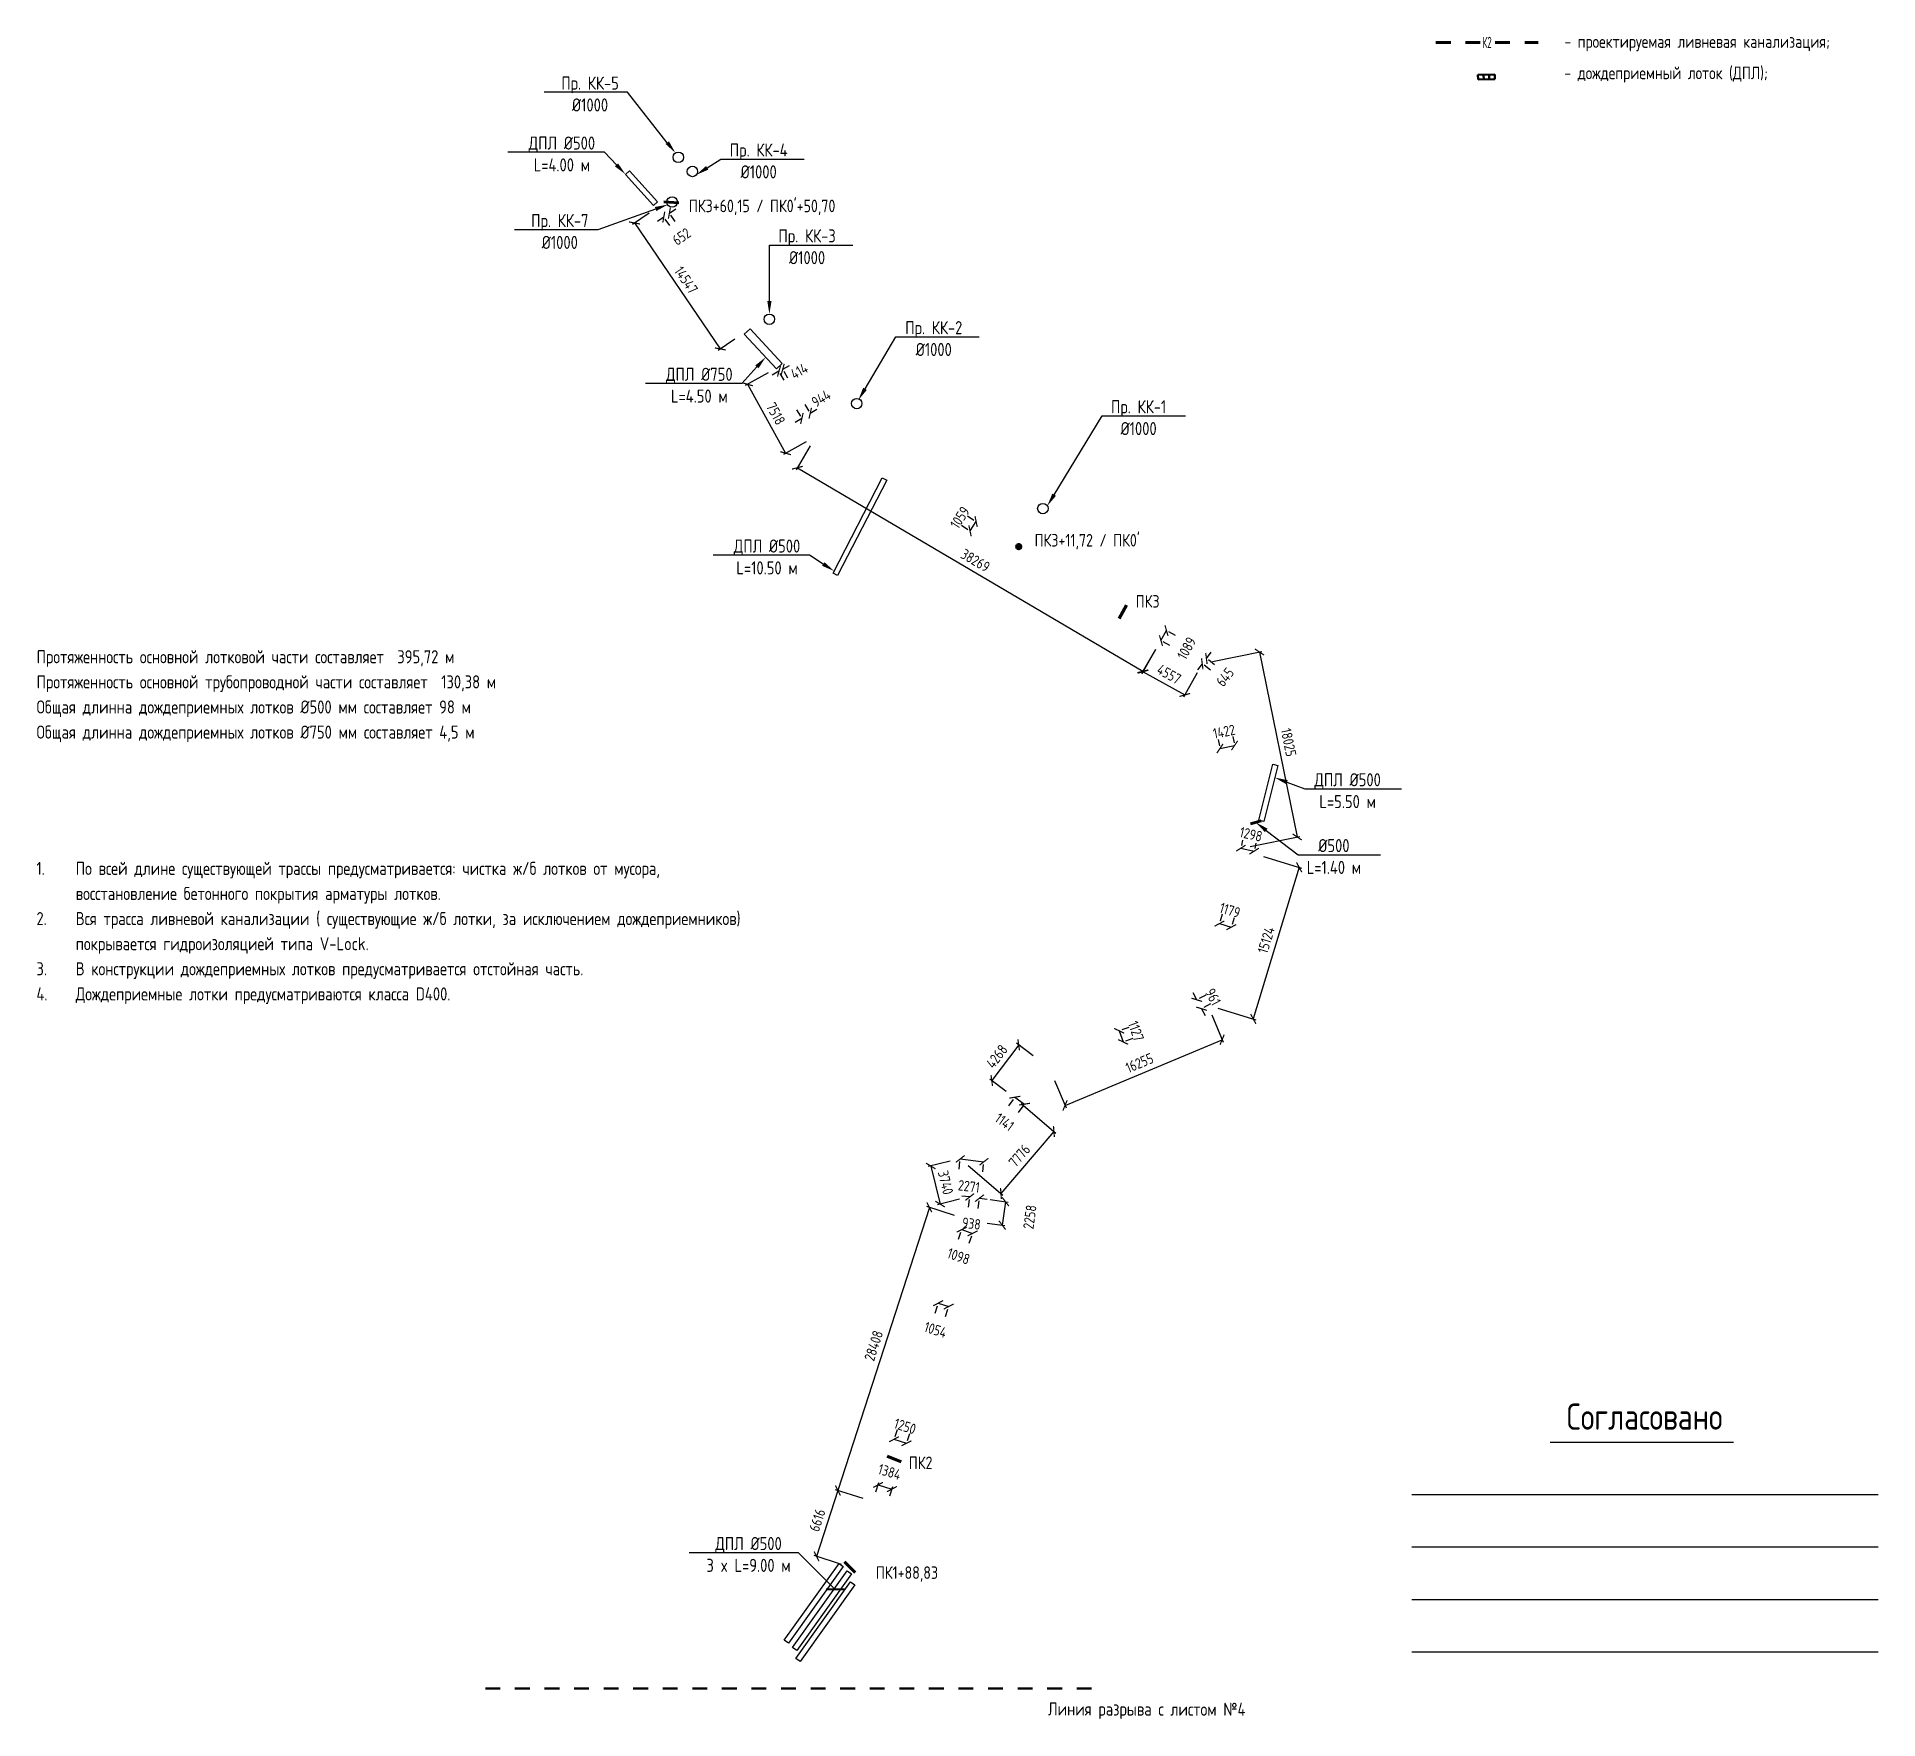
# Model space of a CAD drawing. Header units: millimetres. Extents: x 0 to 24353794, y -11289 to 22795266.
# Drawn here: x 24173828 to 24349576, y 22559417 to 22720024 of the extents above; entities that cross this region are included whole.
import ezdxf
from ezdxf import colors
from ezdxf.entities.mleader import LeaderData, LeaderLine
from ezdxf.math import Vec2, Vec3

# ---------------------------------------------------------------- set-up
doc = ezdxf.new("R2010")
doc.units = ezdxf.units.MM
doc.set_wipeout_variables(frame=1)
doc.linetypes.add('Штриховая', pattern=[2822.222233, 1411.111116, -1411.111116])
for name, color, linetype, lineweight in [('Text blocks_Ном._пера__28', 7, 'Continuous', 13), ('В1', 140, 'Continuous', 40), ('ВК_Текст', 7, 'Continuous', 25), ('Колодца К2', 30, 'Continuous', 30), ('Лотки К2', 30, 'Continuous', 30), ('Пикеты', 1, 'Continuous', 60), ('Труба К2', 7, 'Continuous', 60)]:
    doc.layers.add(name, color=color, linetype=linetype, lineweight=lineweight)
doc.layers.add('Выноски', color=7, linetype='Continuous')
doc.layers.add('ШРИФТЫ', color=7, linetype='Continuous')
doc.styles.add('GOST 2.304', font='GOST_type.ttf')
doc.styles.add('GOST_100', font='cs_gost2304.shx', dxfattribs={"width": 0.7, "height": 300})
doc.styles.get("Standard").update_dxf_attribs({"font": 'arial.ttf'})
doc.dimstyles.new('STANDARD$0', dxfattribs={"dimscale": 100, "dimtxt": 2.5, "dimasz": 1, "dimexe": 0.5, "dimexo": 2, "dimgap": 1, "dimtad": 1, "dimdec": 0, "dimzin": 0, "dimdsep": 46, "dimtxsty": 'Standard', "dimblk1": 'OBLIQUE', "dimblk2": 'OBLIQUE', "dimsah": 1, "dimcen": 2, "dimadec": 0, "dimazin": 0, "dimtfac": 1, "dimtdec": 4, "dimtofl": 0, "dimtmove": 2, "dimatfit": 3, "dimldrblk": 'OBLIQUE', "dimfxl": 1, "dimtolj": 1, "dimtzin": 0, "dimarcsym": 0})

msp = doc.modelspace()

# ---------------------------------------------------------------- texts
at = {"insert": (24270336.9, 22561018.5), "char_height": 1250, "attachment_point": 1, "rotation": 359.898905, "style": 'GOST 2.304'}
msp.add_mtext_dynamic_manual_height_columns('Линия разрыва с листом №4', width=25694.826, gutter_width=12.5, heights=[0], dxfattribs=at)
at = {"layer": 'Text blocks_Ном._пера__28', "style": 'GOST 2.304'}
for s, p in [('- проектируемая ливневая канализация;', (24319622.5, 22718971.4)), ('- дождеприемный лоток (ДПЛ);', (24319622.5, 22715976.6))]:
    msp.add_text(s, height=1200, dxfattribs=at).set_placement(p)
at = {"layer": 'Пикеты', "style": 'GOST 2.304'}
for s, p in [("ПК3+60,15 / ПК0'+50,70 ", (24236061.6, 22703280, -228747)), ("ПК3+11,72 / ПК0'", (24269061.7, 22671362.8, -228747)), ('ПК3', (24278710, 22665533.7, -228747)), ('ПК2', (24257051.7, 22583291.3, -228747)), ('ПК1+88,83', (24253910.2, 22572808.2, -228747))]:
    msp.add_text(s, height=1200, dxfattribs=at).set_placement(p)
at = {"layer": 'ШРИФТЫ', "lineweight": 30, "ltscale": 100, "char_height": 1250, "attachment_point": 1, "line_spacing_factor": 1.15, "style": 'GOST 2.304'}
for s, insert in [('Протяженность основной лотковой части составляет  395,72 м\\PПротяженность основной трубопроводной части составляет  130,38 м\\PОбщая длинна дождеприемных лотков %%C500 мм составляет 98 м \\PОбщая длинна дождеприемных лотков %%C750 мм составляет 4,5 м ', (24173805.7, 22661464)), ('\\pi-3750,l5000,t5000;1.^IПо всей длине существующей трассы предусматривается: чистка ж/б лотков от мусора, восстановление бетонного покрытия арматуры лотков.\\P2.^IВся трасса ливневой канализации ( существующие ж/б лотки, за исключением дождеприемников) покрывается гидроизоляцией типа V-Lock.\\P3.^IВ конструкции дождеприемных лотков предусматривается отстойная часть.\\P4.^IДождеприемные лотки предусматриваются класса D400.', (24172542.4, 22641262.8))]:
    msp.add_mtext_dynamic_manual_height_columns(s, width=70431.321, gutter_width=1250, heights=[24133.9], dxfattribs=dict(at, insert=insert))

# ---------------------------------------------------------------- blocks, each defined once
blk = doc.blocks.new('_ArchTick')
at = {"color": 0, "linetype": 'ByBlock', "const_width": 0.15}
blk.add_lwpolyline([(-0.5, -0.5), (0.5, 0.5)], dxfattribs=at)
blk = doc.blocks.new('*D12')
at = {"color": 0, "lineweight": -2, "transparency": 16777216}
for p, q in [((24234204, 22703191), (24234820, 22703618)), ((24233669, 22702819), (24233053, 22702391)), ((24234233, 22702007), (24233811, 22702614)), ((24234768, 22702378), (24234347, 22702985))]:
    blk.add_line(p, q, dxfattribs=at)
at = {"color": 0, "lineweight": -2, "transparency": 16777216, "xscale": 750.0000000000001, "yscale": 750.0000000000001, "zscale": 750.0000000000001}
for p, rotation in [((24233669, 22702819), 34.7716012170438), ((24234204, 22703191), 214.7716012170438)]:
    blk.add_blockref('_ArchTick', p, dxfattribs=dict(at, rotation=rotation))
at = {"color": 0, "transparency": 16777216, "insert": (24235363, 22700950), "char_height": 1000, "attachment_point": 5, "rotation": 34.7716, "style": 'GOST 2.304'}
blk.add_mtext('\\A1;652', dxfattribs=at)
blk = doc.blocks.new('_Oblique')
at = {"color": 0, "linetype": 'ByBlock', "lineweight": -2}
blk.add_line((-0.5, -0.5), (0.5, 0.5), dxfattribs=at)
blk = doc.blocks.new('*D13')
at = {"color": 0, "lineweight": -2, "transparency": 16777216}
for p, q in [((24244661, 22688090), (24244008, 22687722)), ((24245143, 22687232), (24244784, 22687872)), ((24245022, 22688293), (24245675, 22688660)), ((24245504, 22687435), (24245144, 22688075))]:
    blk.add_line(p, q, dxfattribs=at)
at = {"color": 0, "lineweight": -2, "transparency": 16777216, "xscale": 750.0000000000001, "yscale": 750.0000000000001, "zscale": 750.0000000000001}
for p, rotation in [((24244661, 22688090), 29.36241064637022), ((24245022, 22688293), 209.3624106463703)]:
    blk.add_blockref('_ArchTick', p, dxfattribs=dict(at, rotation=rotation))
at = {"color": 0, "transparency": 16777216, "insert": (24246594, 22688120), "char_height": 1000, "attachment_point": 5, "rotation": 29.36241, "style": 'GOST 2.304'}
blk.add_mtext('\\A1;414', dxfattribs=at)
blk = doc.blocks.new('*D14')
at = {"color": 0, "lineweight": -2, "transparency": 16777216}
for p, q in [((24246323, 22684425), (24246714, 22683801)), ((24247123, 22684926), (24247514, 22684302)), ((24247647, 22684090), (24248282, 22684488)), ((24246847, 22683589), (24246211, 22683191))]:
    blk.add_line(p, q, dxfattribs=at)
at = {"color": 0, "lineweight": -2, "transparency": 16777216, "xscale": 750.0000000000001, "yscale": 750.0000000000001, "zscale": 750.0000000000001}
for p, rotation in [((24246847, 22683589), 32.06212730894032), ((24247647, 22684090), 212.0621273089403)]:
    blk.add_blockref('_ArchTick', p, dxfattribs=dict(at, rotation=rotation))
at = {"color": 0, "transparency": 16777216, "insert": (24248683, 22685510), "char_height": 1000, "attachment_point": 5, "rotation": 32.06213, "style": 'GOST 2.304'}
blk.add_mtext('\\A1;944', dxfattribs=at)
blk = doc.blocks.new('*D15')
at = {"color": 0, "lineweight": -2, "transparency": 16777216}
for p, q in [((24262070, 22673408), (24262688, 22673000)), ((24262653, 22674292), (24263271, 22673884)), ((24262897, 22672863), (24263480, 22673746))]:
    blk.add_line(p, q, dxfattribs=at)
at = {"color": 0, "lineweight": -2, "transparency": 16777216, "xscale": 750.0000000000001, "yscale": 750.0000000000001, "zscale": 750.0000000000001}
for p, rotation in [((24262897, 22672863), 236.5863283886781), ((24263480, 22673746), 56.58632838867814)]:
    blk.add_blockref('_ArchTick', p, dxfattribs=dict(at, rotation=rotation))
at = {"color": 0, "transparency": 16777216, "insert": (24261935, 22674131), "char_height": 1000, "attachment_point": 5, "rotation": 56.58633, "style": 'GOST 2.304'}
blk.add_mtext('\\A1;1059', dxfattribs=at)
blk = doc.blocks.new('*D16')
at = {"color": 0, "lineweight": -2, "transparency": 16777216}
for p, q in [((24281120, 22662389), (24281648, 22663341)), ((24282495, 22662872), (24281867, 22663220)), ((24281968, 22661919), (24281339, 22662268))]:
    blk.add_line(p, q, dxfattribs=at)
at = {"color": 0, "lineweight": -2, "transparency": 16777216, "xscale": 750.0000000000001, "yscale": 750.0000000000001, "zscale": 750.0000000000001}
for p, rotation in [((24281120, 22662389), 241.0262652154485), ((24281648, 22663341), 61.02626521544851)]:
    blk.add_blockref('_ArchTick', p, dxfattribs=dict(at, rotation=rotation))
at = {"color": 0, "transparency": 16777216, "insert": (24283573, 22661653), "char_height": 1000, "attachment_point": 5, "rotation": 61.02627, "style": 'GOST 2.304'}
blk.add_mtext('\\A1;1089', dxfattribs=at)
blk = doc.blocks.new('*D17')
at = {"color": 0, "lineweight": -2, "transparency": 16777216}
for p, q in [((24285457, 22660686), (24285917, 22661278)), ((24285062, 22660176), (24284602, 22659583)), ((24285848, 22659566), (24285259, 22660023)), ((24286244, 22660076), (24285655, 22660532))]:
    blk.add_line(p, q, dxfattribs=at)
at = {"color": 0, "lineweight": -2, "transparency": 16777216, "xscale": 750.0000000000001, "yscale": 750.0000000000001, "zscale": 750.0000000000001}
for p, rotation in [((24285457, 22660686), 232.1992221800609), ((24285062, 22660176), 52.19922218006083)]:
    blk.add_blockref('_ArchTick', p, dxfattribs=dict(at, rotation=rotation))
at = {"color": 0, "transparency": 16777216, "insert": (24287237, 22658897), "char_height": 1000, "attachment_point": 5, "rotation": 52.19922, "style": 'GOST 2.304'}
blk.add_mtext('\\A1;645', dxfattribs=at)
blk = doc.blocks.new('*D18')
at = {"color": 0, "lineweight": -2, "transparency": 16777216}
for p, q in [((24286576, 22652948), (24286700, 22652331)), ((24286750, 22652086), (24288144, 22652367)), ((24287970, 22653230), (24288094, 22652612))]:
    blk.add_line(p, q, dxfattribs=at)
at = {"color": 0, "lineweight": -2, "transparency": 16777216, "xscale": 750.0000000000001, "yscale": 750.0000000000001, "zscale": 750.0000000000001}
for p, rotation in [((24286750, 22652086), 191.4067758692635), ((24288144, 22652367), 11.40677586926352)]:
    blk.add_blockref('_ArchTick', p, dxfattribs=dict(at, rotation=rotation))
at = {"color": 0, "transparency": 16777216, "insert": (24287150, 22653698), "char_height": 1000, "attachment_point": 5, "rotation": 11.40678, "style": 'GOST 2.304'}
blk.add_mtext('\\A1;1422', dxfattribs=at)
blk = doc.blocks.new('*D19')
at = {"color": 0, "lineweight": -2, "transparency": 16777216}
for p, q in [((24288919, 22643318), (24288806, 22642815)), ((24288750, 22642571), (24290016, 22642285)), ((24290185, 22643032), (24290072, 22642529))]:
    blk.add_line(p, q, dxfattribs=at)
at = {"color": 0, "lineweight": -2, "transparency": 16777216, "xscale": 750.0000000000001, "yscale": 750.0000000000001, "zscale": 750.0000000000001}
for p, rotation in [((24288750, 22642571), 167.2700864180438), ((24290016, 22642285), 347.2700864180438)]:
    blk.add_blockref('_ArchTick', p, dxfattribs=dict(at, rotation=rotation))
at = {"color": 0, "transparency": 16777216, "insert": (24289714, 22643892), "char_height": 1000, "attachment_point": 5, "rotation": 347.27009, "style": 'GOST 2.304'}
blk.add_mtext('\\A1;1298', dxfattribs=at)
blk = doc.blocks.new('*D20')
at = {"color": 0, "lineweight": -2, "transparency": 16777216}
for p, q in [((24286977, 22636265), (24286778, 22635610)), ((24286706, 22635370), (24287834, 22635028)), ((24288105, 22635923), (24287907, 22635268))]:
    blk.add_line(p, q, dxfattribs=at)
at = {"color": 0, "lineweight": -2, "transparency": 16777216, "xscale": 750.0000000000001, "yscale": 750.0000000000001, "zscale": 750.0000000000001}
for p, rotation in [((24286706, 22635370), 163.1334696628448), ((24287834, 22635028), 343.1334696628448)]:
    blk.add_blockref('_ArchTick', p, dxfattribs=dict(at, rotation=rotation))
at = {"color": 0, "transparency": 16777216, "insert": (24287705, 22636636), "char_height": 1000, "attachment_point": 5, "rotation": 343.13347, "style": 'GOST 2.304'}
blk.add_mtext('\\A1;1179', dxfattribs=at)
blk = doc.blocks.new('*D21')
at = {"color": 0, "lineweight": -2, "transparency": 16777216}
for p, q in [((24284541, 22628093), (24284190, 22628756)), ((24285404, 22628550), (24284762, 22628210)), ((24285853, 22627700), (24285211, 22627361)), ((24284990, 22627244), (24285341, 22626581))]:
    blk.add_line(p, q, dxfattribs=at)
at = {"color": 0, "lineweight": -2, "transparency": 16777216, "xscale": 750.0000000000001, "yscale": 750.0000000000001, "zscale": 750.0000000000001}
for p, rotation in [((24284541, 22628093), 297.8898632107067), ((24284990, 22627244), 117.8898632107068)]:
    blk.add_blockref('_ArchTick', p, dxfattribs=dict(at, rotation=rotation))
at = {"color": 0, "transparency": 16777216, "insert": (24286092, 22628370), "char_height": 1000, "attachment_point": 5, "rotation": 297.88986, "style": 'GOST 2.304'}
blk.add_mtext('\\A1;961', dxfattribs=at)
blk = doc.blocks.new('*D22')
at = {"color": 0, "lineweight": -2, "transparency": 16777216}
for p, q in [((24277137, 22625132), (24277515, 22624070)), ((24278053, 22625458), (24277373, 22625216)), ((24278430, 22624396), (24277751, 22624154))]:
    blk.add_line(p, q, dxfattribs=at)
at = {"color": 0, "lineweight": -2, "transparency": 16777216, "xscale": 750.0000000000001, "yscale": 750.0000000000001, "zscale": 750.0000000000001}
for p, rotation in [((24277137, 22625132), 109.5762477072128), ((24277515, 22624070), 289.5762477072128)]:
    blk.add_blockref('_ArchTick', p, dxfattribs=dict(at, rotation=rotation))
at = {"color": 0, "transparency": 16777216, "insert": (24278740, 22625104), "char_height": 1000, "attachment_point": 5, "rotation": 289.57625, "style": 'GOST 2.304'}
blk.add_mtext('\\A1;1127', dxfattribs=at)
blk = doc.blocks.new('*D23')
at = {"color": 0, "lineweight": -2, "transparency": 16777216}
for p, q in [((24267181, 22618793), (24268110, 22618131)), ((24266603, 22617982), (24267036, 22618589)), ((24267531, 22617320), (24267964, 22617927))]:
    blk.add_line(p, q, dxfattribs=at)
at = {"color": 0, "lineweight": -2, "transparency": 16777216, "xscale": 750.0000000000001, "yscale": 750.0000000000001, "zscale": 750.0000000000001}
for p, rotation in [((24267181, 22618793), 144.5166799097539), ((24268110, 22618131), 324.5166799097539)]:
    blk.add_blockref('_ArchTick', p, dxfattribs=dict(at, rotation=rotation))
at = {"color": 0, "transparency": 16777216, "insert": (24266193, 22616425), "char_height": 1000, "attachment_point": 5, "rotation": 324.51668, "style": 'GOST 2.304'}
blk.add_mtext('\\A1;1141', dxfattribs=at)
blk = doc.blocks.new('*D24')
at = {"color": 0, "lineweight": -2, "transparency": 16777216}
for p, q in [((24261851, 22611932), (24261939, 22612658)), ((24261970, 22612906), (24264224, 22612632)), ((24264105, 22611658), (24264194, 22612384))]:
    blk.add_line(p, q, dxfattribs=at)
at = {"color": 0, "lineweight": -2, "transparency": 16777216, "xscale": 750.0000000000001, "yscale": 750.0000000000001, "zscale": 750.0000000000001}
for p, rotation in [((24261970, 22612906), 173.058284002889), ((24264224, 22612632), 353.058284002889)]:
    blk.add_blockref('_ArchTick', p, dxfattribs=dict(at, rotation=rotation))
at = {"color": 0, "transparency": 16777216, "insert": (24262794, 22610285), "char_height": 1000, "attachment_point": 5, "rotation": 353.05828, "style": 'GOST 2.304'}
blk.add_mtext('\\A1;2271', dxfattribs=at)
blk = doc.blocks.new('*D25')
at = {"color": 0, "lineweight": -2, "transparency": 16777216}
for p, q in [((24262869, 22609270), (24262125, 22609360)), ((24262750, 22608290), (24262839, 22609022)), ((24263682, 22608177), (24263771, 22608908)), ((24263801, 22609156), (24264545, 22609066))]:
    blk.add_line(p, q, dxfattribs=at)
at = {"color": 0, "lineweight": -2, "transparency": 16777216, "xscale": 750.0000000000001, "yscale": 750.0000000000001, "zscale": 750.0000000000001}
for p, rotation in [((24262869, 22609270), 353.0582840029051), ((24263801, 22609156), 173.0582840029052)]:
    blk.add_blockref('_ArchTick', p, dxfattribs=dict(at, rotation=rotation))
at = {"color": 0, "transparency": 16777216, "insert": (24263033, 22606729), "char_height": 1000, "attachment_point": 5, "rotation": 353.05828, "style": 'GOST 2.304'}
blk.add_mtext('\\A1;938', dxfattribs=at)
blk = doc.blocks.new('*D26')
at = {"color": 0, "lineweight": -2, "transparency": 16777216}
for p, q in [((24261787, 22605230), (24262023, 22605916)), ((24262105, 22606153), (24263143, 22605795)), ((24262825, 22604873), (24263061, 22605559))]:
    blk.add_line(p, q, dxfattribs=at)
at = {"color": 0, "lineweight": -2, "transparency": 16777216, "xscale": 750.0000000000001, "yscale": 750.0000000000001, "zscale": 750.0000000000001}
for p, rotation in [((24262105, 22606153), 161.004265954888), ((24263143, 22605795), 341.004265954888)]:
    blk.add_blockref('_ArchTick', p, dxfattribs=dict(at, rotation=rotation))
at = {"color": 0, "transparency": 16777216, "insert": (24261809, 22603608), "char_height": 1000, "attachment_point": 5, "rotation": 341.00427, "style": 'GOST 2.304'}
blk.add_mtext('\\A1;1098', dxfattribs=at)
blk = doc.blocks.new('*D27')
at = {"color": 0, "lineweight": -2, "transparency": 16777216}
for p, q in [((24259556, 22598184), (24259780, 22598892)), ((24259855, 22599130), (24260860, 22598812)), ((24260560, 22597866), (24260784, 22598574))]:
    blk.add_line(p, q, dxfattribs=at)
at = {"color": 0, "lineweight": -2, "transparency": 16777216, "xscale": 750.0000000000001, "yscale": 750.0000000000001, "zscale": 750.0000000000001}
for p, rotation in [((24259855, 22599130), 162.4347204935371), ((24260860, 22598812), 342.4347204935371)]:
    blk.add_blockref('_ArchTick', p, dxfattribs=dict(at, rotation=rotation))
at = {"color": 0, "transparency": 16777216, "insert": (24259603, 22596587), "char_height": 1000, "attachment_point": 5, "rotation": 342.43472, "style": 'GOST 2.304'}
blk.add_mtext('\\A1;1054', dxfattribs=at)
blk = doc.blocks.new('*D28')
at = {"color": 0, "lineweight": -2, "transparency": 16777216}
for p, q in [((24255933, 22587049), (24255716, 22586377)), ((24255640, 22586140), (24256829, 22585756)), ((24257122, 22586665), (24256906, 22585994))]:
    blk.add_line(p, q, dxfattribs=at)
at = {"color": 0, "lineweight": -2, "transparency": 16777216, "xscale": 750.0000000000001, "yscale": 750.0000000000001, "zscale": 750.0000000000001}
for p, rotation in [((24255640, 22586140), 162.1194302826839), ((24256829, 22585756), 342.1194302826839)]:
    blk.add_blockref('_ArchTick', p, dxfattribs=dict(at, rotation=rotation))
at = {"color": 0, "transparency": 16777216, "insert": (24256695, 22587376), "char_height": 1000, "attachment_point": 5, "rotation": 342.11943, "style": 'GOST 2.304'}
blk.add_mtext('\\A1;1250', dxfattribs=at)
blk = doc.blocks.new('*D29')
at = {"color": 0, "lineweight": -2, "transparency": 16777216}
for p, q in [((24253923, 22581123), (24254195, 22582024)), ((24254123, 22581785), (24255448, 22581385)), ((24255248, 22580723), (24255520, 22581625))]:
    blk.add_line(p, q, dxfattribs=at)
at = {"color": 0, "lineweight": -2, "transparency": 16777216, "xscale": 750.0000000000001, "yscale": 750.0000000000001, "zscale": 750.0000000000001}
for p, rotation in [((24254123, 22581785), 163.224765476783), ((24255448, 22581385), 343.224765476783)]:
    blk.add_blockref('_ArchTick', p, dxfattribs=dict(at, rotation=rotation))
at = {"color": 0, "transparency": 16777216, "insert": (24255218, 22583022), "char_height": 1000, "attachment_point": 5, "rotation": 343.22477, "style": 'GOST 2.304'}
blk.add_mtext('\\A1;1384', dxfattribs=at)
blk = doc.blocks.new('*D45')
at = {"color": 0, "lineweight": -2, "transparency": 16777216}
for p, q in [((24232259, 22703192), (24230670, 22702110)), ((24230877, 22702251), (24239065, 22690227)), ((24240447, 22691168), (24238858, 22690086))]:
    blk.add_line(p, q, dxfattribs=at)
at = {"color": 0, "lineweight": -2, "transparency": 16777216, "xscale": 750, "yscale": 750, "zscale": 750}
for p, rotation in [((24230877, 22702251), 124.2553872978519), ((24239065, 22690227), 304.2553872978519)]:
    blk.add_blockref('_ArchTick', p, dxfattribs=dict(at, rotation=rotation))
at = {"color": 0, "transparency": 16777216, "insert": (24235798, 22696802), "char_height": 1000, "attachment_point": 5, "rotation": 304.25539, "style": 'GOST 2.304'}
blk.add_mtext('\\A1;14547', dxfattribs=at)
blk = doc.blocks.new('*D46')
at = {"color": 0, "lineweight": -2, "transparency": 16777216}
for p, q in [((24243623, 22687938), (24241443, 22686733)), ((24241662, 22686854), (24245300, 22680274)), ((24247261, 22681358), (24245081, 22680153))]:
    blk.add_line(p, q, dxfattribs=at)
at = {"color": 0, "lineweight": -2, "transparency": 16777216, "xscale": 750, "yscale": 750, "zscale": 750}
for p, rotation in [((24241662, 22686854), 118.935802064391), ((24245300, 22680274), 298.935802064391)]:
    blk.add_blockref('_ArchTick', p, dxfattribs=dict(at, rotation=rotation))
at = {"color": 0, "transparency": 16777216, "insert": (24244356, 22684048), "char_height": 1000, "attachment_point": 5, "rotation": 298.9358, "style": 'GOST 2.304'}
blk.add_mtext('\\A1;7518', dxfattribs=at)
blk = doc.blocks.new('*D47')
at = {"color": 0, "lineweight": -2, "transparency": 16777216}
for p, q in [((24247650, 22680969), (24246297, 22678673)), ((24246424, 22678889), (24279388, 22659451)), ((24280615, 22661532), (24279261, 22659236))]:
    blk.add_line(p, q, dxfattribs=at)
at = {"color": 0, "lineweight": -2, "transparency": 16777216, "xscale": 750, "yscale": 750, "zscale": 750}
for p, rotation in [((24246424, 22678889), 149.4747441770796), ((24279388, 22659451), 329.4747441770796)]:
    blk.add_blockref('_ArchTick', p, dxfattribs=dict(at, rotation=rotation))
at = {"color": 0, "transparency": 16777216, "insert": (24263414, 22670032), "char_height": 1000, "attachment_point": 5, "rotation": 329.47474, "style": 'GOST 2.304'}
blk.add_mtext('\\A1;38269', dxfattribs=at)
blk = doc.blocks.new('*D48')
at = {"color": 0, "lineweight": -2, "transparency": 16777216}
for p, q in [((24280595, 22661529), (24279293, 22659199)), ((24279415, 22659417), (24283394, 22657194)), ((24284574, 22659305), (24283272, 22656976))]:
    blk.add_line(p, q, dxfattribs=at)
at = {"color": 0, "lineweight": -2, "transparency": 16777216, "xscale": 750, "yscale": 750, "zscale": 750}
for p, rotation in [((24279415, 22659417), 150.8044327422705), ((24283394, 22657194), 330.8044327422705)]:
    blk.add_blockref('_ArchTick', p, dxfattribs=dict(at, rotation=rotation))
at = {"color": 0, "transparency": 16777216, "insert": (24281892, 22659179), "char_height": 1000, "attachment_point": 5, "rotation": 330.80443, "style": 'GOST 2.304'}
blk.add_mtext('\\A1;4557', dxfattribs=at)
blk = doc.blocks.new('*D49')
at = {"color": 0, "lineweight": -2, "transparency": 16777216}
for p, q in [((24286038, 22660379), (24290763, 22661346)), ((24290518, 22661295), (24294129, 22643636)), ((24289649, 22642720), (24294374, 22643686))]:
    blk.add_line(p, q, dxfattribs=at)
at = {"color": 0, "lineweight": -2, "transparency": 16777216, "xscale": 750, "yscale": 750, "zscale": 750}
for p, rotation in [((24290518, 22661295), 101.5586170166532), ((24294129, 22643636), 281.5586170166532)]:
    blk.add_blockref('_ArchTick', p, dxfattribs=dict(at, rotation=rotation))
at = {"color": 0, "transparency": 16777216, "insert": (24293304, 22652666), "char_height": 1000, "attachment_point": 5, "rotation": 281.55862, "style": 'GOST 2.304'}
blk.add_mtext('\\A1;18025', dxfattribs=at)
blk = doc.blocks.new('*D50')
at = {"color": 0, "lineweight": -2, "transparency": 16777216}
for p, q in [((24290922, 22641768), (24294547, 22640672)), ((24294308, 22640744), (24289933, 22626267)), ((24286547, 22627290), (24290172, 22626194))]:
    blk.add_line(p, q, dxfattribs=at)
at = {"color": 0, "lineweight": -2, "transparency": 16777216, "xscale": 750, "yscale": 750, "zscale": 750}
for p, rotation in [((24294308, 22640744), 73.1854643779823), ((24289933, 22626267), 253.1854643779823)]:
    blk.add_blockref('_ArchTick', p, dxfattribs=dict(at, rotation=rotation))
at = {"color": 0, "transparency": 16777216, "insert": (24291163, 22633795), "char_height": 1000, "attachment_point": 5, "rotation": 73.18546, "style": 'GOST 2.304'}
blk.add_mtext('\\A1;15124', dxfattribs=at)
blk = doc.blocks.new('*D51')
at = {"color": 0, "lineweight": -2, "transparency": 16777216}
for p, q in [((24285963, 22626661), (24287055, 22624052)), ((24271963, 22618008), (24286958, 22624283)), ((24270968, 22620386), (24272060, 22617777))]:
    blk.add_line(p, q, dxfattribs=at)
at = {"color": 0, "lineweight": -2, "transparency": 16777216, "xscale": 750, "yscale": 750, "zscale": 750}
for p, rotation in [((24286958, 22624283), 22.70798403307868), ((24271963, 22618008), 202.7079840330786)]:
    blk.add_blockref('_ArchTick', p, dxfattribs=dict(at, rotation=rotation))
at = {"color": 0, "transparency": 16777216, "insert": (24279075, 22622068), "char_height": 1000, "attachment_point": 5, "rotation": 22.70798, "style": 'GOST 2.304'}
blk.add_mtext('\\A1;16255', dxfattribs=at)
blk = doc.blocks.new('*D52')
at = {"color": 0, "lineweight": -2, "transparency": 16777216}
for p, q in [((24267542, 22623789), (24264974, 22620379)), ((24268909, 22622759), (24267342, 22623939)), ((24266342, 22619350), (24264775, 22620530))]:
    blk.add_line(p, q, dxfattribs=at)
at = {"color": 0, "lineweight": -2, "transparency": 16777216, "xscale": 750, "yscale": 750, "zscale": 750}
for p, rotation in [((24267542, 22623789), 53.02107707786844), ((24264974, 22620379), 233.0210770778684)]:
    blk.add_blockref('_ArchTick', p, dxfattribs=dict(at, rotation=rotation))
at = {"color": 0, "transparency": 16777216, "insert": (24265458, 22622686), "char_height": 1000, "attachment_point": 5, "rotation": 53.02108, "style": 'GOST 2.304'}
blk.add_mtext('\\A1;4268', dxfattribs=at)
blk = doc.blocks.new('*D53')
at = {"color": 0, "lineweight": -2, "transparency": 16777216}
for p, q in [((24267789, 22618181), (24271097, 22615349)), ((24270907, 22615512), (24265849, 22609605)), ((24262732, 22612274), (24266039, 22609442))]:
    blk.add_line(p, q, dxfattribs=at)
at = {"color": 0, "lineweight": -2, "transparency": 16777216, "xscale": 750, "yscale": 750, "zscale": 750}
for p, rotation in [((24270907, 22615512), 49.42947965298101), ((24265849, 22609605), 229.4294796529811)]:
    blk.add_blockref('_ArchTick', p, dxfattribs=dict(at, rotation=rotation))
at = {"color": 0, "transparency": 16777216, "insert": (24267618, 22613209), "char_height": 1000, "attachment_point": 5, "rotation": 49.42948, "style": 'GOST 2.304'}
blk.add_mtext('\\A1;7776', dxfattribs=at)
blk = doc.blocks.new('*D54')
at = {"color": 0, "lineweight": -2, "transparency": 16777216}
for p, q in [((24261011, 22612679), (24258908, 22612164)), ((24259151, 22612224), (24260040, 22608591)), ((24261900, 22609045), (24259797, 22608531))]:
    blk.add_line(p, q, dxfattribs=at)
at = {"color": 0, "lineweight": -2, "transparency": 16777216, "xscale": 750, "yscale": 750, "zscale": 750}
for p, rotation in [((24259151, 22612224), 103.747726262538), ((24260040, 22608591), 283.747726262538)]:
    blk.add_blockref('_ArchTick', p, dxfattribs=dict(at, rotation=rotation))
at = {"color": 0, "transparency": 16777216, "insert": (24260567, 22610645), "char_height": 1000, "attachment_point": 5, "rotation": 283.74773, "style": 'GOST 2.304'}
blk.add_mtext('\\A1;3740', dxfattribs=at)
blk = doc.blocks.new('*D55')
at = {"color": 0, "lineweight": -2, "transparency": 16777216}
for p, q in [((24264826, 22609016), (24266528, 22608783)), ((24266281, 22608817), (24265974, 22606579)), ((24264519, 22606779), (24266221, 22606545))]:
    blk.add_line(p, q, dxfattribs=at)
at = {"color": 0, "lineweight": -2, "transparency": 16777216, "xscale": 750, "yscale": 750, "zscale": 750}
for p, rotation in [((24266281, 22608817), 82.18863767238543), ((24265974, 22606579), 262.1886376723854)]:
    blk.add_blockref('_ArchTick', p, dxfattribs=dict(at, rotation=rotation))
at = {"color": 0, "transparency": 16777216, "insert": (24268606, 22607358), "char_height": 1000, "attachment_point": 5, "rotation": 82.18864, "style": 'GOST 2.304'}
blk.add_mtext('\\A1;2258', dxfattribs=at)
blk = doc.blocks.new('*D56')
at = {"color": 0, "lineweight": -2, "transparency": 16777216}
for p, q in [((24259017, 22608279), (24250290, 22581245)), ((24261411, 22607507), (24258780, 22608356)), ((24252683, 22580473), (24250052, 22581322))]:
    blk.add_line(p, q, dxfattribs=at)
at = {"color": 0, "lineweight": -2, "transparency": 16777216, "xscale": 750, "yscale": 750, "zscale": 750}
for p, rotation in [((24259017, 22608279), 72.10779726921837), ((24250290, 22581245), 252.1077972692184)]:
    blk.add_blockref('_ArchTick', p, dxfattribs=dict(at, rotation=rotation))
at = {"color": 0, "transparency": 16777216, "insert": (24253701, 22595070), "char_height": 1000, "attachment_point": 5, "rotation": 72.1078, "style": 'GOST 2.304'}
blk.add_mtext('\\A1;28408', dxfattribs=at)
blk = doc.blocks.new('*D57')
at = {"color": 0, "lineweight": -2, "transparency": 16777216}
for p, q in [((24250289, 22581250), (24248251, 22574956)), ((24252684, 22580474), (24250051, 22581327)), ((24250645, 22574180), (24248013, 22575033))]:
    blk.add_line(p, q, dxfattribs=at)
at = {"color": 0, "lineweight": -2, "transparency": 16777216, "xscale": 750, "yscale": 750, "zscale": 750}
for p, rotation in [((24250289, 22581250), 72.05568866963142), ((24248251, 22574956), 252.0556886696314)]:
    blk.add_blockref('_ArchTick', p, dxfattribs=dict(at, rotation=rotation))
at = {"color": 0, "transparency": 16777216, "insert": (24248318, 22578411), "char_height": 1000, "attachment_point": 5, "rotation": 72.05569, "style": 'GOST 2.304'}
blk.add_mtext('\\A1;6616', dxfattribs=at)
blk = doc.blocks.new('*U4')
at = {"color": 255}
blk.add_wipeout([(-200, 125), (200, 125), (200, -125), (-200, -125)], dxfattribs=at)
at = {"layer": 'ВК_Текст', "insert": (0, 0), "char_height": 250, "attachment_point": 5, "style": 'GOST_100'}
blk.add_mtext('К2', dxfattribs=at)

# ---------------------------------------------------------------- dimensions: what is measured, and where the dimension line sits
for p1, p2, distance, override, picture, middle in [((24233085.3, 22703754.9), (24241273.6, 22691731.1), -2672, {"dimscale": 500, "dimtxt": 2, "dimasz": 1.5, "dimrnd": 0, "dimtxsty": 'GOST 2.304', "dimblk1": 'ArchTick', "dimblk2": 'ArchTick', "dimatfit": 2}, '*D45', (24235797.7, 22696802.1)), ((24233662.3, 22702828.2), (24234197.6, 22703199.9), -11.1, {"dimscale": 500, "dimtxt": 2, "dimasz": 1.5, "dimtxsty": 'GOST 2.304', "dimblk1": 'ArchTick', "dimblk2": 'ArchTick'}, '*D12', (24235363.3, 22700949.6)), ((24244498.6, 22688421.8), (24248136.1, 22681842.2), -3241.2, {"dimscale": 500, "dimtxt": 2, "dimasz": 1.5, "dimtxsty": 'GOST 2.304', "dimblk1": 'ArchTick', "dimblk2": 'ArchTick', "dimatfit": 2}, '*D46', (24244356.3, 22684047.8)), ((24248158.3, 22681830.6), (24281123.1, 22662393.3), -3415.4, {"dimscale": 500, "dimtxt": 2, "dimasz": 1.5, "dimtxsty": 'GOST 2.304', "dimblk1": 'ArchTick', "dimblk2": 'ArchTick', "dimatfit": 2}, '*D47', (24263414.4, 22670032.3)), ((24262904.6, 22672857.4), (24263487.6, 22673741.2), 9.6, {"dimscale": 500, "dimtxt": 2, "dimasz": 1.5, "dimtxsty": 'GOST 2.304', "dimblk1": 'ArchTick', "dimblk2": 'ArchTick'}, '*D15', (24261935.4, 22674131)), ((24281092.9, 22662403.9), (24281620.3, 22663356.3), -31.5, {"dimscale": 500, "dimtxt": 2, "dimasz": 1.5, "dimtxsty": 'GOST 2.304', "dimblk1": 'ArchTick', "dimblk2": 'ArchTick'}, '*D16', (24283573.2, 22661652.8)), ((24281083, 22662401.5), (24285061.5, 22660178.4), -3419.1, {"dimscale": 500, "dimtxt": 2, "dimasz": 1.5, "dimtxsty": 'GOST 2.304', "dimblk1": 'ArchTick', "dimblk2": 'ArchTick', "dimatfit": 2}, '*D48', (24281892.4, 22659178.6)), ((24285057.9, 22660178.9), (24285453.4, 22660688.7), -4.9, {"dimscale": 500, "dimtxt": 2, "dimasz": 1.5, "dimtxsty": 'GOST 2.304', "dimblk1": 'ArchTick', "dimblk2": 'ArchTick'}, '*D17', (24287236.6, 22658897.2)), ((24285057.9, 22660178.9), (24288669.6, 22642519.7), 5572.7, {"dimscale": 500, "dimtxt": 2, "dimasz": 1.5, "dimtxsty": 'GOST 2.304', "dimblk1": 'ArchTick', "dimblk2": 'ArchTick', "dimatfit": 2}, '*D49', (24293303.9, 22652666.4)), ((24286773.4, 22651968.2), (24288167.7, 22652249.5), 120.2, {"dimscale": 500, "dimtxt": 2, "dimasz": 1.5, "dimtxsty": 'GOST 2.304', "dimblk1": 'ArchTick', "dimblk2": 'ArchTick'}, '*D18', (24287150, 22653697.7)), ((24288698.9, 22642342.9), (24289964.9, 22642056.9), 233.6, {"dimscale": 500, "dimtxt": 2, "dimasz": 1.5, "dimtxsty": 'GOST 2.304', "dimblk1": 'ArchTick', "dimblk2": 'ArchTick'}, '*D19', (24289714.2, 22643891.9)), ((24289964.9, 22642056.9), (24285589.8, 22627579.2), 4537, {"dimscale": 500, "dimtxt": 2, "dimasz": 1.5, "dimtxsty": 'GOST 2.304', "dimblk1": 'ArchTick', "dimblk2": 'ArchTick', "dimatfit": 2}, '*D50', (24291162.5, 22633795.1)), ((24286686.7, 22635307.9), (24287815, 22634965.9), 65.3, {"dimscale": 500, "dimtxt": 2, "dimasz": 1.5, "dimtxsty": 'GOST 2.304', "dimblk1": 'ArchTick', "dimblk2": 'ArchTick'}, '*D20', (24287705.2, 22636635.5)), ((24284519.9, 22628081.9), (24284969.5, 22627232.5), 23.7, {"dimscale": 500, "dimtxt": 2, "dimasz": 1.5, "dimtxsty": 'GOST 2.304', "dimblk1": 'ArchTick', "dimblk2": 'ArchTick'}, '*D21', (24286092.4, 22628370.4)), ((24270581.9, 22621308.9), (24285576.9, 22627583.9), -3578.5, {"dimscale": 500, "dimtxt": 2, "dimasz": 1.5, "dimtxsty": 'GOST 2.304', "dimblk1": 'ArchTick', "dimblk2": 'ArchTick', "dimatfit": 2}, '*D51', (24279074.5, 22622068.4)), ((24277110.4, 22625122.7), (24277488.1, 22624060.6), 28.7, {"dimscale": 500, "dimtxt": 2, "dimasz": 1.5, "dimtxsty": 'GOST 2.304', "dimblk1": 'ArchTick', "dimblk2": 'ArchTick'}, '*D22', (24278740.3, 22625104.1)), ((24269707.9, 22622157.7), (24267140.5, 22618748.1), -2711.8, {"dimscale": 500, "dimtxt": 2, "dimasz": 1.5, "dimtxsty": 'GOST 2.304', "dimblk1": 'ArchTick', "dimblk2": 'ArchTick', "dimatfit": 2}, '*D52', (24265458.5, 22622686)), ((24267029.4, 22618831.7), (24261971.9, 22612924.9), 5104.5, {"dimscale": 500, "dimtxt": 2, "dimasz": 1.5, "dimtxsty": 'GOST 2.304', "dimblk1": 'ArchTick', "dimblk2": 'ArchTick', "dimatfit": 2}, '*D53', (24267618, 22613209.3)), ((24267183.1, 22618796), (24268111.9, 22618133.9), -4.1, {"dimscale": 500, "dimtxt": 2, "dimasz": 1.5, "dimtxsty": 'GOST 2.304', "dimblk1": 'ArchTick', "dimblk2": 'ArchTick'}, '*D23', (24266193.4, 22616425)), ((24261982.1, 22612916.2), (24262870.9, 22609283.1), -2914.3, {"dimscale": 500, "dimtxt": 2, "dimasz": 1.5, "dimtxsty": 'GOST 2.304', "dimblk1": 'ArchTick', "dimblk2": 'ArchTick', "dimatfit": 2}, '*D54', (24260567.4, 22610644.8)), ((24261971.9, 22612924.9), (24264226.2, 22612650.4), -18.5, {"dimscale": 500, "dimtxt": 2, "dimasz": 1.5, "dimtxsty": 'GOST 2.304', "dimblk1": 'ArchTick', "dimblk2": 'ArchTick'}, '*D24', (24262794.4, 22610285.4)), ((24262362.4, 22607199.4), (24253634.7, 22580165.4), -3514.9, {"dimscale": 500, "dimtxt": 2, "dimasz": 1.5, "dimtxsty": 'GOST 2.304', "dimblk1": 'ArchTick', "dimblk2": 'ArchTick', "dimatfit": 2}, '*D56', (24253701.3, 22595069.7)), ((24262870.9, 22609283.1), (24263802.5, 22609169.7), -13.5, {"dimscale": 500, "dimtxt": 2, "dimasz": 1.5, "dimtxsty": 'GOST 2.304', "dimblk1": 'ArchTick', "dimblk2": 'ArchTick'}, '*D25', (24263032.7, 22606729.2)), ((24263834.9, 22609152.2), (24263527.9, 22606914.9), 2468.8, {"dimscale": 500, "dimtxt": 2, "dimasz": 1.5, "dimtxsty": 'GOST 2.304', "dimblk1": 'ArchTick', "dimblk2": 'ArchTick', "dimatfit": 2}, '*D55', (24268606.2, 22607357.9)), ((24262112.5, 22606175.6), (24263150.4, 22605818.3), -24.2, {"dimscale": 500, "dimtxt": 2, "dimasz": 1.5, "dimtxsty": 'GOST 2.304', "dimblk1": 'ArchTick', "dimblk2": 'ArchTick'}, '*D26', (24261809.2, 22603608.2)), ((24259857.8, 22599137.7), (24260862.2, 22598819.8), -8.1, {"dimscale": 500, "dimtxt": 2, "dimasz": 1.5, "dimtxsty": 'GOST 2.304', "dimblk1": 'ArchTick', "dimblk2": 'ArchTick'}, '*D27', (24259602.8, 22596586.6)), ((24255626, 22586097.3), (24256815.4, 22585713.6), 44.4, {"dimscale": 500, "dimtxt": 2, "dimasz": 1.5, "dimtxsty": 'GOST 2.304', "dimblk1": 'ArchTick', "dimblk2": 'ArchTick'}, '*D28', (24256695.1, 22587375.9)), ((24253634.7, 22580165.4), (24254959.6, 22579766), 1691.4, {"dimscale": 500, "dimtxt": 2, "dimasz": 1.5, "dimtxsty": 'GOST 2.304', "dimblk1": 'ArchTick', "dimblk2": 'ArchTick'}, '*D29', (24255218.4, 22583021.7)), ((24253634.9, 22580166), (24251596.7, 22573872.2), -3517.2, {"dimscale": 500, "dimtxt": 2, "dimasz": 1.5, "dimtxsty": 'GOST 2.304', "dimblk1": 'ArchTick', "dimblk2": 'ArchTick', "dimatfit": 2}, '*D57', (24248317.6, 22578411))]:
    dim = msp.add_aligned_dim(p1=p1, p2=p2, distance=distance, dimstyle='STANDARD$0', override=override)
    dim.commit()
    dim.dimension.update_dxf_attribs({"geometry": picture, "text_midpoint": middle})
for base, p1, p2, angle, picture, middle in [((24245021.8, 22688292.5), (24244653.1, 22688104), (24245013.7, 22688306.9), 29.362411, '*D13', (24246594.3, 22688119.7)), ((24247646.8, 22684089.7), (24246853.6, 22683577.8), (24247653.6, 22684078.9), 32.062127, '*D14', (24248683.1, 22685510.4))]:
    dim = msp.add_linear_dim(base=base, p1=p1, p2=p2, angle=angle, dimstyle='STANDARD$0', override={"dimscale": 500, "dimtxt": 2, "dimasz": 1.5, "dimtxsty": 'GOST 2.304', "dimblk1": 'ArchTick', "dimblk2": 'ArchTick'})
    dim.commit()
    dim.dimension.update_dxf_attribs({"geometry": picture, "text_midpoint": middle, "dimtype": 161})

# ---------------------------------------------------------------- hatches: boundary and pattern name
at = {"layer": 'Пикеты'}
h = msp.add_hatch(dxfattribs=at)
h.set_pattern_fill('ANGLE', color=256)
h.set_pattern_definition([(0, (-7047.888, -3791.1246), (0, 6.985), [5.08, -1.905]), (90, (-7047.888, -3791.1246), (-6.985, 4e-16), [5.08, -1.905])])
h.paths.add_polyline_path([(24267349.2, 22671353.2, 1), (24267754, 22671353.2, 1)])

# ---------------------------------------------------------------- linework, layer by layer
at = {"color": 1, "linetype": 'Штриховая', "lineweight": 50}
msp.add_line((24216644.9, 22562352.9, 115163), (24274518.6, 22562352.9, 115163), dxfattribs=at)
at = {"layer": 'Колодца К2'}
for centre in [(24235054.9, 22708520.9), (24236401.9, 22707169.9), (24234464.9, 22704252.9), (24243745.9, 22693059.9, 107132), (24252083.9, 22685010.9), (24269848.9, 22674985.9)]:
    msp.add_circle(centre, 500, dxfattribs=at)
at = {"layer": 'Лотки К2', "lineweight": 50}
for p, q in [((24311375.9, 22716382.2, 195136.3), (24312991.7, 22716411, 116151.3)), ((24311375.9, 22716382.2, 195136.3), (24311383.6, 22715948.9, -26407.4)), ((24311383.6, 22715948.9, -26407.4), (24312999.4, 22715977.7, -105392.4)), ((24311914.5, 22716391.8, 168807.9), (24311922.2, 22715958.5, -52735.8)), ((24312453.1, 22716401.4, 142479.6), (24312460.8, 22715968.1, -79064.1)), ((24312991.7, 22716411, 116151.3), (24312999.4, 22715977.7, -105392.4))]:
    msp.add_line(p, q, dxfattribs=at)
at = {"layer": 'Лотки К2', "elevation": 106658}
msp.add_lwpolyline([(24230386.3, 22707229.3), (24233067.1, 22704260.5), (24232696, 22703925.4), (24230015.2, 22706894.2)], close=True, dxfattribs=at)
at = {"layer": 'Лотки К2'}
for points in [[(24241904.6, 22692153.2), (24244963.6, 22688852.7), (24244413.5, 22688342.9), (24241354.6, 22691643.3)], [(24254955, 22677705.6), (24250264.2, 22668607.7), (24249819.2, 22668835.8), (24254510.1, 22677933.6)], [(24292273.9, 22650453.2), (24290939.5, 22645117.6), (24290454.4, 22645238.9), (24291788.9, 22650574.5)], [(24245166.2, 22566959.8), (24250394.3, 22574285.6), (24250801.3, 22573995.1), (24245573.2, 22566669.4)], [(24245955.1, 22566253.6), (24251183.2, 22573579.3), (24251590.2, 22573288.8), (24246362.1, 22565963.1)], [(24246267.3, 22565218.8), (24251495.5, 22572544.5), (24251902.5, 22572254.1), (24246674.3, 22564928.3)]]:
    msp.add_lwpolyline(points, close=True, dxfattribs=at)
at = {"layer": 'Пикеты', "color": 240, "lineweight": 70, "true_color": 0xed1f24}
for p, q in [((24235110.7, 22704186.2), (24233662.5, 22704285.9)), ((24277818.1, 22665774.2), (24277122.6, 22664500)), ((24256336.6, 22583985.5), (24254991.3, 22584530.9)), ((24251935.5, 22573418.2), (24250908.2, 22574443.8))]:
    msp.add_line(p, q, dxfattribs=at)
at = {"layer": 'Пикеты'}
msp.add_circle((24267551.6, 22671353.2), 202.4, dxfattribs=at)
at = {"layer": 'Труба К2'}
msp.add_line((24290696.9, 22645178.2), (24289655.4, 22644875.6), dxfattribs=at)

# ---------------------------------------------------------------- block references
at = {"layer": 'ВК_Текст', "xscale": 4.266666666666672, "yscale": 4.266666666666672, "zscale": 4.266666666666672}
msp.add_blockref('*U4', (24312250.7, 22719489), dxfattribs=at)

msp.set_redraw_order([(e.dxf.handle, doc.entitydb.next_handle()) for e in msp.query("TEXT MTEXT ATTDEF DIMENSION ARC_DIMENSION")])  # texts and dimensions are drawn at this point

# ---------------------------------------------------------------- leaders
at = {"layer": 'Выноски', "color": 0, "lineweight": -2}
ml = msp.add_multileader_mtext('Standard', dxfattribs=at)
ml.set_content('{\\C0;Пр. КК-5\\P%%C1000}', color=5, style='GOST 2.304')
ml.set_leader_properties(lineweight=-3)
ml.build(insert=Vec2(0, 0))
ml.multileader.update_dxf_attribs({"text_left_attachment_type": 6, "text_right_attachment_type": 6, "dogleg_length": 1, "arrow_head_size": 1250, "scale": 500})
ctx = ml.context
ctx.base_point, ctx.scale, ctx.char_height, ctx.arrow_head_size, ctx.landing_gap_size, ctx.plane_origin = Vec3(24223153.6, 22714728.3, 105124), 500, 1250, 1250, 900, Vec3(24222587.5, 22681262.1, 105124)
ctx.left_attachment, ctx.right_attachment, ctx.text_align_type = 6, 6, 1
notes = []
notes.append((ctx, [(1, (1, 1, 0), (24230208, 22714728.3, 105124), (-1, 0), 99.8, [(1, [(24234778.8, 22708937.7, 105124)], 0, [])])]))
ctx.mtext.insert, ctx.mtext.alignment, ctx.mtext.flow_direction = Vec3(24226630.8, 22716228.3, 105124), 2, 5
ml = msp.add_multileader_mtext('Standard', dxfattribs=at)
ml.set_content('{\\C0;ДПЛ %%C500\\PL=4.00 м}', color=5, style='GOST 2.304')
ml.set_leader_properties(lineweight=-3)
ml.build(insert=Vec2(0, 0))
ml.multileader.update_dxf_attribs({"text_left_attachment_type": 6, "text_right_attachment_type": 6, "dogleg_length": 1, "arrow_head_size": 1250, "scale": 500})
ctx = ml.context
ctx.base_point, ctx.scale, ctx.char_height, ctx.arrow_head_size, ctx.landing_gap_size, ctx.plane_origin = Vec3(24219971.8, 22709006.5), 500, 1250, 1250, 900, Vec3(24218919.6, 22682383.4)
ctx.left_attachment, ctx.right_attachment, ctx.text_align_type = 6, 6, 1
notes.append((ctx, [(1, (1, 1, 0), (24228010, 22709006.5), (-1, 0), 99.8, [(1, [(24230015.2, 22706894.2)], 0, [])])]))
ctx.mtext.insert, ctx.mtext.alignment, ctx.mtext.flow_direction = Vec3(24223941, 22710506.5), 2, 5
ml = msp.add_multileader_mtext('Standard', dxfattribs=at)
ml.set_content('{\\C0;Пр. КК-4\\P%%C1000}', color=5, style='GOST 2.304')
ml.set_leader_properties(lineweight=-3)
ml.build(insert=Vec2(0, 0))
ml.multileader.update_dxf_attribs({"text_left_attachment_type": 6, "text_right_attachment_type": 6, "dogleg_length": 1, "arrow_head_size": 1250, "scale": 500})
ctx = ml.context
ctx.base_point, ctx.scale, ctx.char_height, ctx.arrow_head_size, ctx.landing_gap_size, ctx.plane_origin = Vec3(24239204.9, 22708341.5, 105124), 500, 1250, 1250, 900, Vec3(24235894.4, 22682807.7, 105124)
ctx.left_attachment, ctx.right_attachment, ctx.text_align_type = 6, 6, 1
notes.append((ctx, [(0, (1, 1, 0), (24239105.1, 22708341.5, 105124), (1, 0), 99.8, [(1, [(24236761, 22706846.3, 105124)], 0, [])])]))
ctx.mtext.insert, ctx.mtext.alignment, ctx.mtext.flow_direction = Vec3(24242727.3, 22709841.5, 105124), 2, 5
ml = msp.add_multileader_mtext('Standard', dxfattribs=at)
ml.set_content('{\\C0;Пр. КК-7\\P%%C1000}', color=5, style='GOST 2.304')
ml.set_leader_properties(lineweight=-3)
ml.build(insert=Vec2(0, 0))
ml.multileader.update_dxf_attribs({"text_left_attachment_type": 6, "text_right_attachment_type": 6, "dogleg_length": 1, "arrow_head_size": 1250, "scale": 500})
ctx = ml.context
ctx.base_point, ctx.scale, ctx.char_height, ctx.arrow_head_size, ctx.landing_gap_size, ctx.plane_origin = Vec3(24220222.2, 22701606.5), 500, 1250, 1250, 900, Vec3(24221826.3, 22677189.4)
ctx.left_attachment, ctx.right_attachment, ctx.text_align_type = 6, 6, 1
notes.append((ctx, [(1, (1, 1, 0), (24227367.7, 22701606.5), (-1, 0), 99.8, [(1, [(24234060, 22704006.2)], 0, [])])]))
ctx.mtext.insert, ctx.mtext.alignment, ctx.mtext.flow_direction = Vec3(24223745, 22703106.5), 2, 5
ml = msp.add_multileader_mtext('Standard', dxfattribs=at)
ml.set_content('{\\C0;Пр. КК-3\\P%%C1000}', color=5, style='GOST 2.304')
ml.set_leader_properties(lineweight=-3)
ml.build(insert=Vec2(0, 0))
ml.multileader.update_dxf_attribs({"text_left_attachment_type": 6, "text_right_attachment_type": 6, "dogleg_length": 1, "arrow_head_size": 1250, "scale": 500})
ctx = ml.context
ctx.base_point, ctx.scale, ctx.char_height, ctx.arrow_head_size, ctx.landing_gap_size, ctx.plane_origin = Vec3(24243867.4, 22700149, 107132), 500, 1250, 1250, 900, Vec3(24231107.3, 22665996.4, 107132)
ctx.left_attachment, ctx.right_attachment, ctx.text_align_type = 6, 6, 1
notes.append((ctx, [(0, (1, 1, 0), (24243767.5, 22700149, 107132), (1, 0), 99.8, [(1, [(24243745.9, 22693559.9, 107132)], 0, [])])]))
ctx.mtext.insert, ctx.mtext.alignment, ctx.mtext.flow_direction = Vec3(24247344.7, 22701649, 107132), 2, 5
ml = msp.add_multileader_mtext('Standard', dxfattribs=at)
ml.set_content('{\\C0;Пр. КК-2\\P%%C1000}', color=5, style='GOST 2.304')
ml.set_leader_properties(lineweight=-3)
ml.build(insert=Vec2(0, 0))
ml.multileader.update_dxf_attribs({"text_left_attachment_type": 6, "text_right_attachment_type": 6, "dogleg_length": 1, "arrow_head_size": 1250, "scale": 500})
ctx = ml.context
ctx.base_point, ctx.scale, ctx.char_height, ctx.arrow_head_size, ctx.landing_gap_size, ctx.plane_origin = Vec3(24255911.9, 22691383.3), 500, 1250, 1250, 900, Vec3(24239445.3, 22657947.4)
ctx.left_attachment, ctx.right_attachment, ctx.text_align_type = 6, 6, 1
notes.append((ctx, [(0, (1, 1, 0), (24255812, 22691383.3), (1, 0), 99.8, [(1, [(24252238.3, 22685343.1)], 0, [])])]))
ctx.mtext.insert, ctx.mtext.alignment, ctx.mtext.flow_direction = Vec3(24259437.4, 22692883.3), 2, 5
ml = msp.add_multileader_mtext('Standard', dxfattribs=at)
ml.set_content('{\\C0;ДПЛ %%C750\\PL=4.50 м}', color=5, style='GOST 2.304')
ml.set_leader_properties(lineweight=-3)
ml.build(insert=Vec2(0, 0))
ml.multileader.update_dxf_attribs({"text_left_attachment_type": 6, "text_right_attachment_type": 6, "dogleg_length": 1, "arrow_head_size": 1250, "scale": 500})
ctx = ml.context
ctx.base_point, ctx.scale, ctx.char_height, ctx.arrow_head_size, ctx.landing_gap_size, ctx.plane_origin = Vec3(24233090.9, 22686931.4), 500, 1250, 1250, 900, Vec3(24231853.7, 22663207)
ctx.left_attachment, ctx.right_attachment, ctx.text_align_type = 6, 6, 1
notes.append((ctx, [(1, (1, 1, 0), (24241129, 22686931.4), (-1, 0), 99.8, [(1, [(24243394.5, 22689442.3)], 0, [])])]))
ctx.mtext.insert, ctx.mtext.alignment, ctx.mtext.flow_direction = Vec3(24237060, 22688431.4), 2, 5
ml = msp.add_multileader_mtext('Standard', dxfattribs=at)
ml.set_content('{\\C0;Пр. КК-1\\P%%C1000}', color=5, style='GOST 2.304')
ml.set_leader_properties(lineweight=-3)
ml.build(insert=Vec2(0, 0))
ml.multileader.update_dxf_attribs({"text_left_attachment_type": 6, "text_right_attachment_type": 6, "dogleg_length": 1, "arrow_head_size": 1250, "scale": 500})
ctx = ml.context
ctx.base_point, ctx.scale, ctx.char_height, ctx.arrow_head_size, ctx.landing_gap_size, ctx.plane_origin = Vec3(24275600.8, 22683833.4), 500, 1250, 1250, 900, Vec3(24257210.3, 22647922.4)
ctx.left_attachment, ctx.right_attachment, ctx.text_align_type = 6, 6, 1
notes.append((ctx, [(0, (1, 1, 0), (24275501, 22683833.4), (1, 0), 99.8, [(1, [(24270275.9, 22675246)], 0, [])])]))
ctx.mtext.insert, ctx.mtext.alignment, ctx.mtext.flow_direction = Vec3(24278988.8, 22685333.4), 2, 5
ml = msp.add_multileader_mtext('Standard', dxfattribs=at)
ml.set_content('{\\C0;ДПЛ %%C500\\PL=10.50 м}', color=5, style='GOST 2.304')
ml.set_leader_properties(lineweight=-3)
ml.build(insert=Vec2(0, 0))
ml.multileader.update_dxf_attribs({"text_left_attachment_type": 6, "text_right_attachment_type": 6, "dogleg_length": 1, "arrow_head_size": 1250, "scale": 500})
ctx = ml.context
ctx.base_point, ctx.scale, ctx.char_height, ctx.arrow_head_size, ctx.landing_gap_size, ctx.plane_origin = Vec3(24239552.6, 22670535.2, -108340), 500, 1250, 1250, 900, Vec3(24238315.4, 22646810.8, -108340)
ctx.left_attachment, ctx.right_attachment, ctx.text_align_type = 6, 6, 1
notes.append((ctx, [(1, (1, 1, 0), (24247590.7, 22670535.2, -108340), (-1, 0), 99.8, [(1, [(24249942.8, 22669015.3, -108340)], 0, [])])]))
ctx.mtext.insert, ctx.mtext.alignment, ctx.mtext.flow_direction = Vec3(24243521.7, 22672035.2, -108340), 2, 5
ml = msp.add_multileader_mtext('Standard', dxfattribs=at)
ml.set_content('{\\C0;ДПЛ %%C500\\PL=5.50 м}', color=5, style='GOST 2.304')
ml.set_leader_properties(lineweight=-3)
ml.build(insert=Vec2(0, 0))
ml.multileader.update_dxf_attribs({"text_left_attachment_type": 6, "text_right_attachment_type": 6, "dogleg_length": 1, "arrow_head_size": 1250, "scale": 500})
ctx = ml.context
ctx.base_point, ctx.scale, ctx.char_height, ctx.arrow_head_size, ctx.landing_gap_size, ctx.plane_origin = Vec3(24294967.2, 22648223.1), 500, 1250, 1250, 900, Vec3(24293730, 22624498.7)
ctx.left_attachment, ctx.right_attachment, ctx.text_align_type = 6, 6, 1
notes.append((ctx, [(0, (1, 1, 0), (24294867.4, 22648223.1), (1, 0), 99.8, [(1, [(24291976.2, 22649309.9)], 0, [])])]))
ctx.mtext.insert, ctx.mtext.alignment, ctx.mtext.flow_direction = Vec3(24298936.4, 22649723.1), 2, 5
ml = msp.add_multileader_mtext('Standard', dxfattribs=at)
ml.set_content('{\\C0;%%C500\\PL=1.40 м}', color=5, style='GOST 2.304')
ml.set_leader_properties(lineweight=-3)
ml.build(insert=Vec2(0, 0))
ml.multileader.update_dxf_attribs({"text_left_attachment_type": 6, "text_right_attachment_type": 6, "dogleg_length": 1, "arrow_head_size": 1250, "scale": 500})
ctx = ml.context
ctx.base_point, ctx.scale, ctx.char_height, ctx.arrow_head_size, ctx.landing_gap_size, ctx.plane_origin = Vec3(24294328, 22641940.5), 500, 1250, 1250, 900, Vec3(24291929.9, 22620215.7)
ctx.left_attachment, ctx.right_attachment, ctx.text_align_type = 6, 6, 1
notes.append((ctx, [(0, (1, 1, 0), (24294228.2, 22641940.5), (1, 0), 99.8, [(1, [(24290176.2, 22645026.9)], 0, [])])]))
ctx.mtext.insert, ctx.mtext.alignment, ctx.mtext.flow_direction = Vec3(24297626.6, 22643440.5), 2, 5
ml = msp.add_multileader_mtext('Standard', dxfattribs=at)
ml.set_content('{\\C0;ДПЛ %%C500\\P3 x L=9.00 м}', color=5, style='GOST 2.304')
ml.set_leader_properties(lineweight=-3)
ml.set_arrow_properties(name='ARCHTICK')
ml.build(insert=Vec2(0, 0))
ml.multileader.update_dxf_attribs({"text_left_attachment_type": 6, "text_right_attachment_type": 6, "dogleg_length": 1, "arrow_head_size": 1250, "scale": 500})
ctx = ml.context
ctx.base_point, ctx.scale, ctx.char_height, ctx.arrow_head_size, ctx.landing_gap_size, ctx.plane_origin = Vec3(24237102.3, 22575309.8, 105124), 500, 1250, 1250, 900, Vec3(24238040.4, 22549249.4, 105124)
ctx.left_attachment, ctx.right_attachment, ctx.text_align_type = 6, 6, 1
notes.append((ctx, [(1, (1, 1, 0), (24246513.7, 22575309.8, 105124), (-1, 0), 99.8, [(1, [(24250038.1, 22571802.1, 105124)], 0, [])])]))
ctx.mtext.insert, ctx.mtext.alignment, ctx.mtext.flow_direction = Vec3(24241758.1, 22576809.8, 105124), 2, 5
for ctx, leaders in notes:
    for number, flags, end, landing, length, lines in leaders:
        leader = LeaderData()
        leader.index, (leader.has_last_leader_line, leader.has_dogleg_vector, leader.attachment_direction) = number, flags
        leader.last_leader_point, leader.dogleg_vector, leader.dogleg_length = Vec3(end), Vec3(landing), length
        for number, points, colour, breaks in lines:
            line = LeaderLine()
            line.index, line.vertices, line.color, line.breaks = number, Vec3.list(points), colors.encode_raw_color(colour), breaks
            leader.lines.append(line)
        ctx.leaders.append(leader)

# ---------------------------------------------------------------- next in the draw order: linework, layer by layer
at = {"layer": 'Труба К2', "linetype": 'Штриховая'}
msp.add_line((24307370.1, 22719489), (24317131.6, 22719489), dxfattribs=at)

# ---------------------------------------------------------------- next in the draw order: leaders
at = {"layer": 'В1', "color": 0, "linetype": 'ByBlock', "lineweight": -3}
ml = msp.add_multileader_mtext('Standard', dxfattribs=at)
ml.set_content('{\\C0;Согласовано}', color=5, style='GOST 2.304')
ml.set_leader_properties(lineweight=-3)
ml.build(insert=Vec2(0, 0))
ml.multileader.update_dxf_attribs({"text_left_attachment_type": 6, "text_right_attachment_type": 6, "dogleg_length": 1, "arrow_head_size": 1250, "scale": 500})
ctx = ml.context
ctx.base_point, ctx.scale, ctx.char_height, ctx.arrow_head_size, ctx.landing_gap_size, ctx.plane_origin = Vec3(24318694.4, 22586548.4), 500, 2500, 1250, 900, Vec3(24337935.8, 22583279)
ctx.left_attachment, ctx.right_attachment, ctx.text_align_type = 6, 6, 1
notes = []
notes.append((ctx, [(0, (0, 0, 0), (0, 0), (1, 0), 1, [])]))
ctx.mtext.insert, ctx.mtext.alignment, ctx.mtext.flow_direction = Vec3(24327278.4, 22589548.4), 2, 5
ctx.mtext.has_bg_fill, ctx.mtext.bg_color, ctx.mtext.bg_scale_factor, ctx.mtext.bg_transparency, ctx.mtext.use_window_bg_color = 1, -1027028792, 1.5, 0, 1
for ctx, leaders in notes:
    for number, flags, end, landing, length, lines in leaders:
        leader = LeaderData()
        leader.index, (leader.has_last_leader_line, leader.has_dogleg_vector, leader.attachment_direction) = number, flags
        leader.last_leader_point, leader.dogleg_vector, leader.dogleg_length = Vec3(end), Vec3(landing), length
        for number, points, colour, breaks in lines:
            line = LeaderLine()
            line.index, line.vertices, line.color, line.breaks = number, Vec3.list(points), colors.encode_raw_color(colour), breaks
            leader.lines.append(line)
        ctx.leaders.append(leader)

# ---------------------------------------------------------------- next in the draw order: linework, layer by layer
for p, q in [((24318271, 22585856.1), (24335778.7, 22585856.1)), ((24305077.7, 22580856.1), (24349575.7, 22580856.1)), ((24305077.7, 22575856.1), (24349575.7, 22575856.1)), ((24305077.7, 22570856.1), (24349575.7, 22570856.1)), ((24305077.7, 22565856.1), (24349575.7, 22565856.1))]:
    msp.add_line(p, q)

doc.saveas('drawing.dxf')
